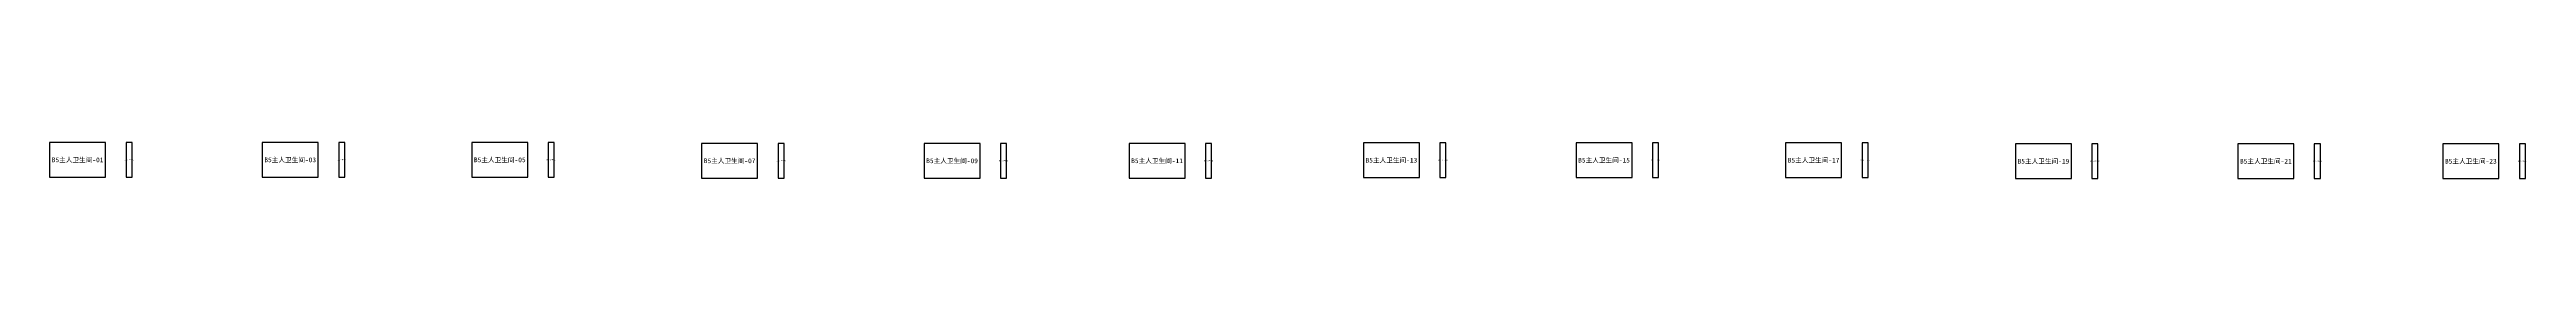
# Model space of a CAD drawing. Header units: inches. Extents: x 44145 to 132907, y -98283 to 21892.
# Drawn here: x 44806 to 86590, y -7520 to -6907 of the extents above; entities that cross this region are included whole.
import ezdxf
from ezdxf.enums import TextEntityAlignment as Align

# ---------------------------------------------------------------- set-up
doc = ezdxf.new("R2010")
doc.units = ezdxf.units.IN
doc.layers.add('NUMBERS', color=7, linetype='Continuous')
doc.layers.add('OUTER', color=7, linetype='Continuous')

msp = doc.modelspace()

# ---------------------------------------------------------------- linework, layer by layer
at = {"layer": 'OUTER'}
for points in [[(44806, -7497), (45752, -7497), (45752, -6908), (44806, -6908), (44806, -7497)], [(46096, -7496), (46198, -7496), (46198, -6907), (46096, -6907), (46096, -7496)], [(48393, -7497), (49339, -7497), (49339, -6908), (48393, -6908), (48393, -7497)], [(49683, -7496), (49785, -7496), (49785, -6907), (49683, -6907), (49683, -7496)], [(51928, -7497), (52874, -7497), (52874, -6908), (51928, -6908), (51928, -7497)], [(53218, -7496), (53319, -7496), (53319, -6907), (53218, -6907), (53218, -7496)], [(55805, -7514), (56751, -7514), (56751, -6925), (55805, -6925), (55805, -7514)], [(57096, -7513), (57197, -7513), (57197, -6924), (57096, -6924), (57096, -7513)], [(59558, -7514), (60504, -7514), (60504, -6925), (59558, -6925), (59558, -7514)], [(60848, -7513), (60950, -7513), (60950, -6924), (60848, -6924), (60848, -7513)], [(63016, -7514), (63962, -7514), (63962, -6925), (63016, -6925), (63016, -7514)], [(64307, -7513), (64408, -7513), (64408, -6924), (64307, -6924), (64307, -7513)], [(66969, -7504), (67915, -7504), (67915, -6915), (66969, -6915), (66969, -7504)], [(68259, -7503), (68361, -7503), (68361, -6914), (68259, -6914), (68259, -7503)], [(70556, -7504), (71502, -7504), (71502, -6915), (70556, -6915), (70556, -7504)], [(71846, -7503), (71948, -7503), (71948, -6914), (71846, -6914), (71846, -7503)], [(74091, -7504), (75037, -7504), (75037, -6915), (74091, -6915), (74091, -7504)], [(75381, -7503), (75483, -7503), (75483, -6914), (75381, -6914), (75381, -7503)], [(77968, -7520), (78914, -7520), (78914, -6931), (77968, -6931), (77968, -7520)], [(79259, -7520), (79360, -7520), (79360, -6931), (79259, -6931), (79259, -7520)], [(81721, -7520), (82667, -7520), (82667, -6931), (81721, -6931), (81721, -7520)], [(83011, -7520), (83113, -7520), (83113, -6931), (83011, -6931), (83011, -7520)], [(85179, -7520), (86125, -7520), (86125, -6931), (85179, -6931), (85179, -7520)], [(86470, -7520), (86571, -7520), (86571, -6931), (86470, -6931), (86470, -7520)]]:
    msp.add_lwpolyline(points, dxfattribs=at)

# ---------------------------------------------------------------- texts
at = {"layer": 'NUMBERS'}
for s, height, p in [('B5主人卫生间-01', 80, (45279, -7203)), ('B5主人卫生间-02', 14.1, (46147, -7202)), ('B5主人卫生间-03', 80, (48866, -7203)), ('B5主人卫生间-04', 14.1, (49734, -7202)), ('B5主人卫生间-05', 80, (52401, -7203)), ('B5主人卫生间-06', 14.1, (53269, -7202)), ('B5主人卫生间-07', 80, (56278, -7219)), ('B5主人卫生间-08', 14.1, (57146, -7219)), ('B5主人卫生间-09', 80, (60031, -7219)), ('B5主人卫生间-10', 14.1, (60899, -7219)), ('B5主人卫生间-11', 80, (63489, -7219)), ('B5主人卫生间-12', 14.1, (64357, -7219)), ('B5主人卫生间-13', 80, (67442, -7209)), ('B5主人卫生间-14', 14.1, (68310, -7209)), ('B5主人卫生间-15', 80, (71029, -7209)), ('B5主人卫生间-16', 14.1, (71897, -7209)), ('B5主人卫生间-17', 80, (74564, -7209)), ('B5主人卫生间-18', 14.1, (75432, -7209)), ('B5主人卫生间-19', 80, (78441, -7226)), ('B5主人卫生间-20', 14.1, (79309, -7225)), ('B5主人卫生间-21', 80, (82194, -7226)), ('B5主人卫生间-22', 14.1, (83062, -7225)), ('B5主人卫生间-23', 80, (85652, -7226)), ('B5主人卫生间-24', 14.1, (86520, -7225))]:
    msp.add_text(s, height=height, dxfattribs=at).set_placement(p, align=Align.MIDDLE_CENTER)

doc.saveas('drawing.dxf')
